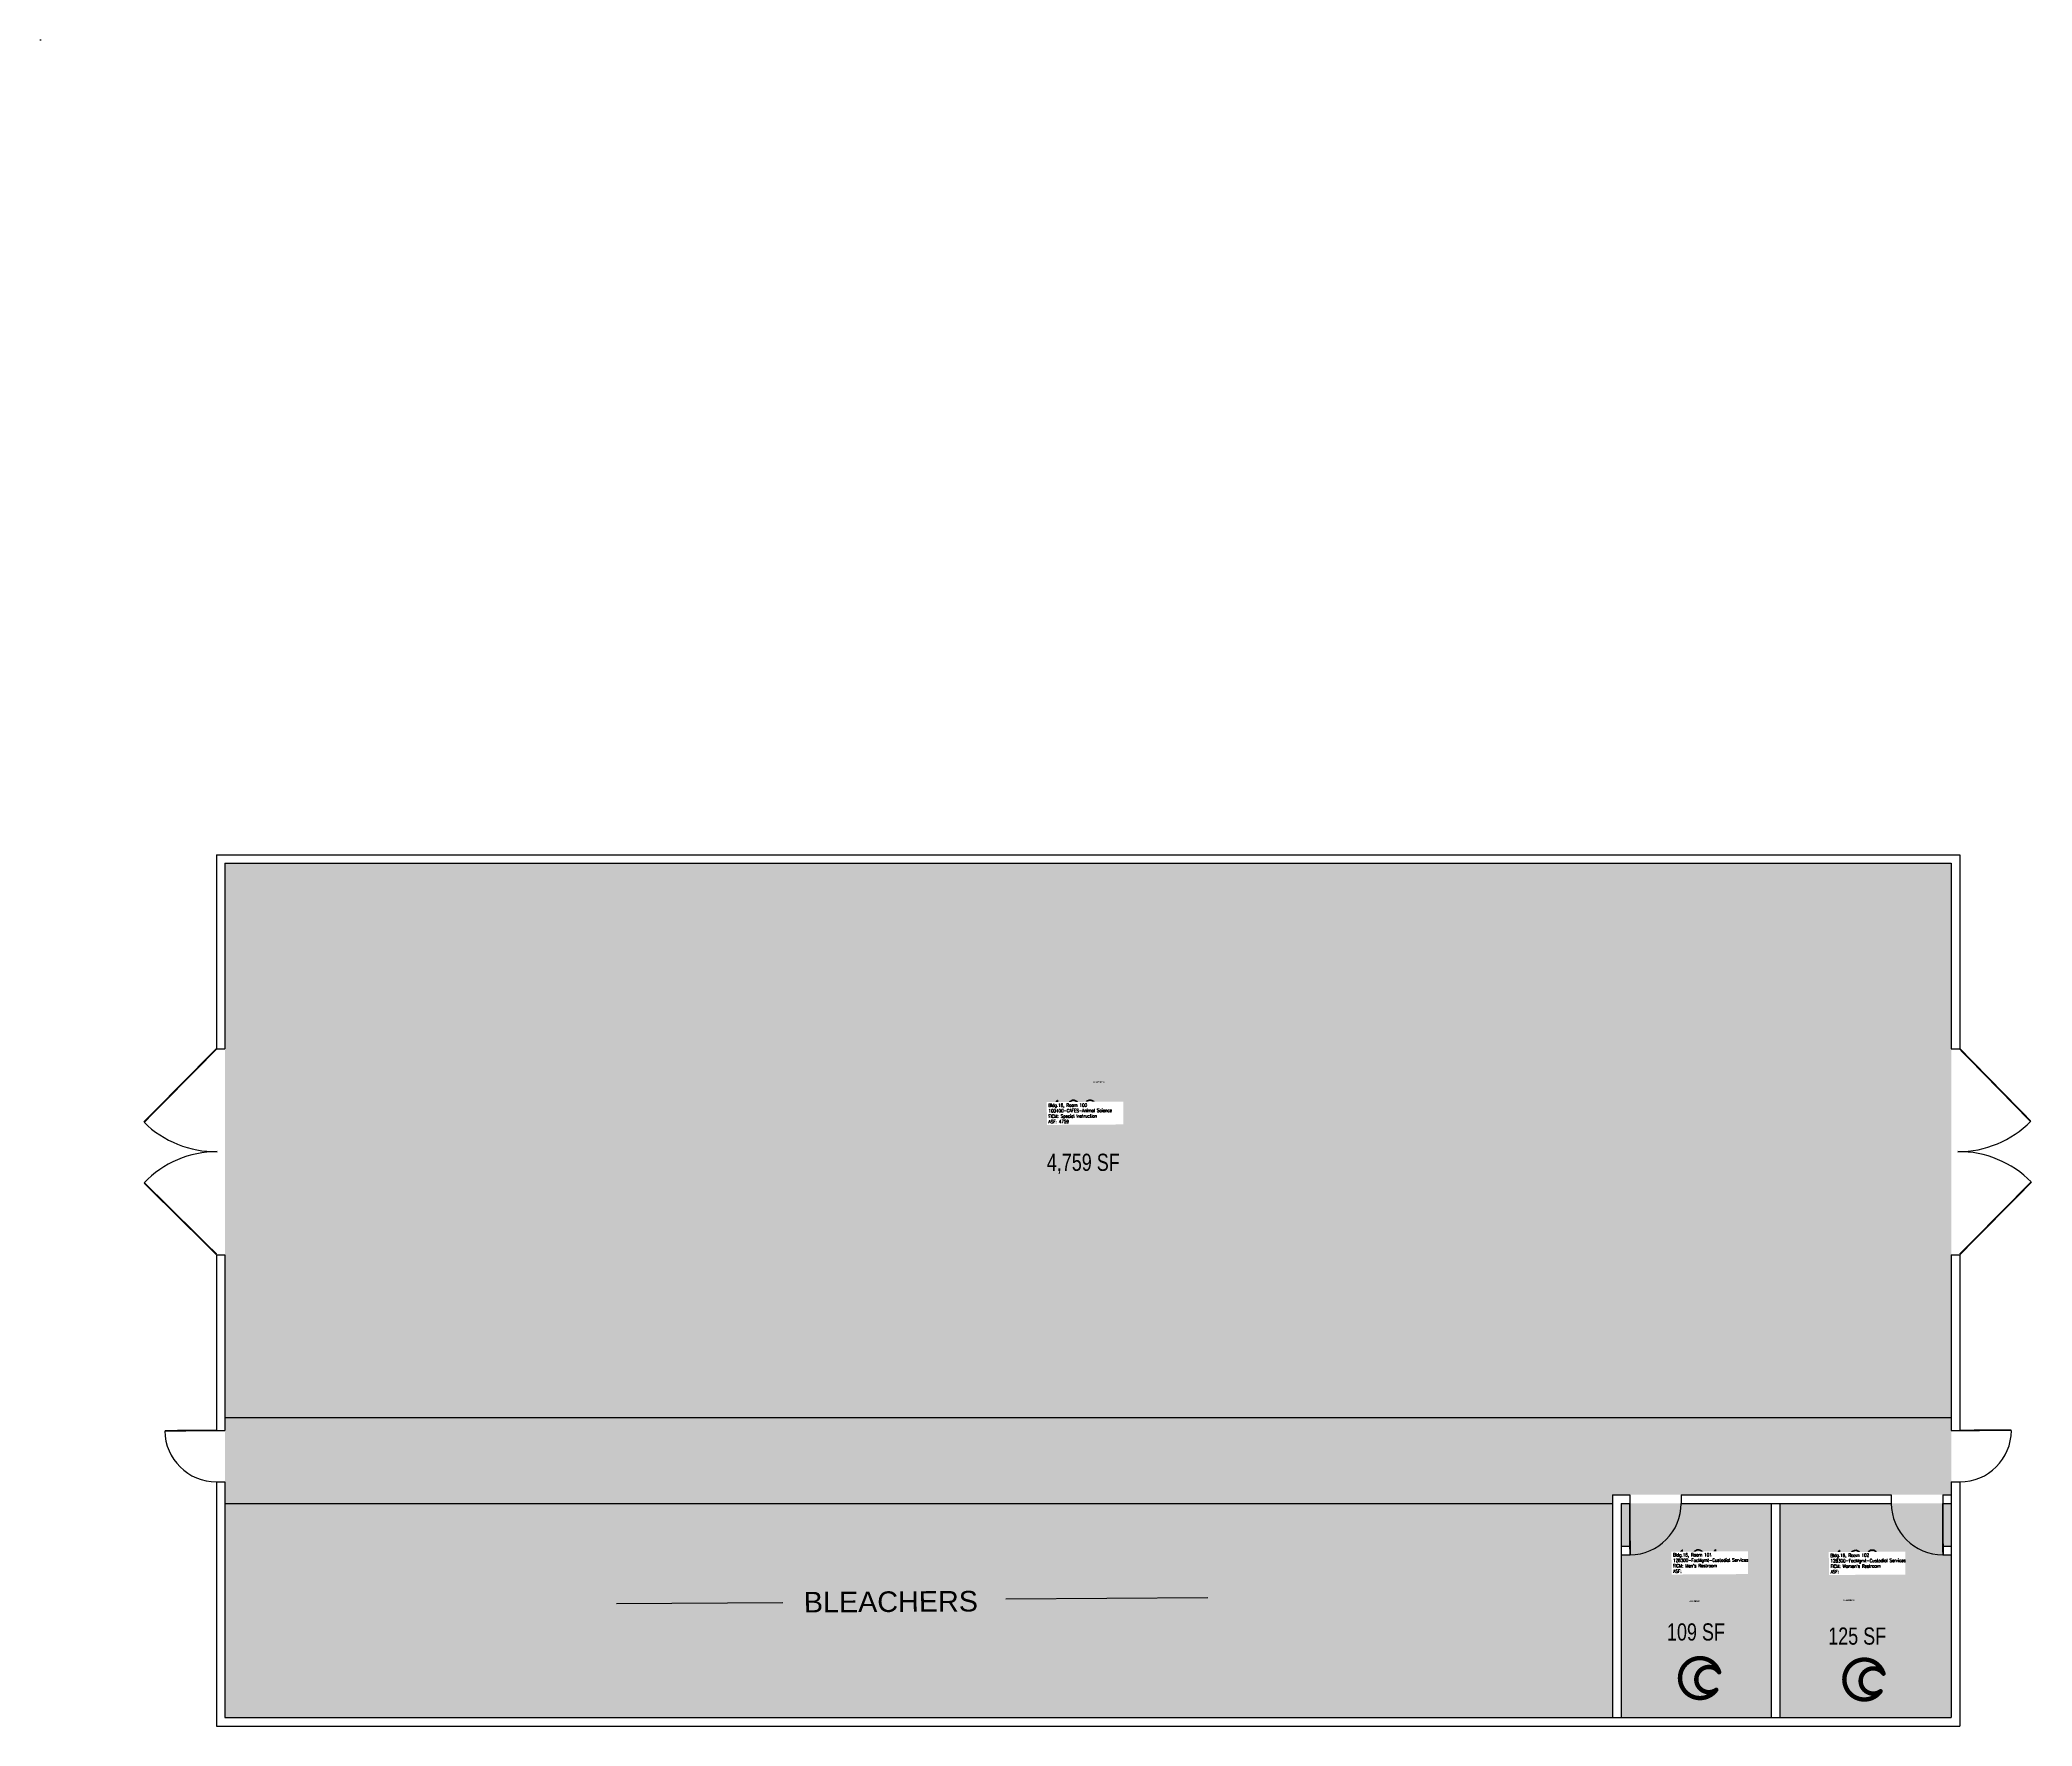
# Model space of a CAD drawing. Header units: inches. Extents: x 0 to 1394, y -1180 to 0.
import ezdxf
from ezdxf.enums import TextEntityAlignment as Align

# ---------------------------------------------------------------- set-up
doc = ezdxf.new("R2010")
doc.units = ezdxf.units.IN
doc.header["$LTSCALE"] = 50
doc.header["$MEASUREMENT"] = 0
doc.layers.get('0').update_dxf_attribs({"linetype": 'CONTINUOUS'})
for name, color, linetype in [('A-DOOR', 2, 'CONTINUOUS'), ('A-FLOR', 3, 'CONTINUOUS'), ('A-IDEN-ICON', 4, 'CONTINUOUS'), ('A-IDEN-RNUM', 7, 'CONTINUOUS'), ('A-IDEN-SNUM', 4, 'CONTINUOUS'), ('A-IDEN-TEXT', 4, 'CONTINUOUS'), ('A-IDEN-VNUM', 4, 'CONTINUOUS'), ('A-WALL', 7, 'CONTINUOUS'), ('AREA-TEXT', 3, 'CONTINUOUS'), ('Rooms-Category-Color', 7, 'CONTINUOUS'), ('Rooms-College-Color', 7, 'CONTINUOUS'), ('Rooms-Department-Color', 7, 'CONTINUOUS'), ('Rooms-Division-Color', 7, 'CONTINUOUS'), ('Rooms-Information', 7, 'CONTINUOUS')]:
    doc.layers.add(name, color=color, linetype=linetype)
doc.styles.add('AREA', font='arial.ttf', dxfattribs={"width": 0.75, "height": 24})
doc.styles.add('ROOMSNUMBER', font='arial.ttf', dxfattribs={"height": 0.03})
doc.styles.add('ROOMVNUMBER', font='simplex.shx', dxfattribs={"width": 0.85})
doc.linetypes.add('FENCELINE2', pattern='A,0.25,-0.1,[132,ltypeshp.shx,S=0.1,R=0,X=-0.1,Y=0],-0.1,1', length=1.45)
doc.dimstyles.get("Standard").update_dxf_attribs({"dimtxt": 0.18, "dimasz": 0.18, "dimexe": 0.18, "dimexo": 0.0625, "dimgap": 0.09, "dimtad": 0, "dimtih": 1, "dimtoh": 1, "dimdec": 4, "dimzin": 0, "dimdsep": 46, "dimtxsty": 'Standard', "dimcen": 0.09, "dimadec": 0, "dimazin": 0, "dimtfac": 1, "dimtdec": 4, "dimtofl": 0, "dimtmove": 0, "dimatfit": 3, "dimfxl": 1, "dimtolj": 1, "dimtzin": 0, "dimarcsym": 0})

# ---------------------------------------------------------------- blocks, each defined once
blk = doc.blocks.new('CPBATH')
at = {"color": 0, "linetype": 'ByBlock', "const_width": 0.0127}
for points in [[(0.0571, 0.0168, 0.861492), (-0.0551, 0, 1)], [(-0.0551, 0, 0.726902), (0.0487, -0.0337, 1)], [(0.0571, 0.0168, 0.729002), (-0.0084, -0.0042, 1)], [(-0.0084, -0.0042, 0.609468), (0.0487, -0.0337, 1)]]:
    blk.add_lwpolyline(points, format="xyb", dxfattribs=at)
at = {"color": 0, "linetype": 'ByBlock', "const_width": 0.00637}
for points in [[(0.0544, 0.0152, 1), (0.0599, 0.0184, 1)], [(0.0459, -0.0353, 1), (0.0515, -0.0321, 1)]]:
    blk.add_lwpolyline(points, format="xyb", close=True, dxfattribs=at)

msp = doc.modelspace()

# ---------------------------------------------------------------- hatches: boundary and pattern name
at = {"layer": 'Rooms-Category-Color', "true_color": 0xe3f498}
msp.add_hatch(color=61, dxfattribs=at).paths.add_polyline_path([(1337.5, -576.3), (129.5, -576.3), (129.5, -1174.3), (1100.5, -1174.3), (1100.5, -1018.3), (1337.5, -1018.3)])
at = {"layer": 'Rooms-Category-Color', "true_color": 0xadadad}
for points in [[(1211.5, -1024.3), (1106.5, -1024.3), (1106.5, -1054.3), (1112.5, -1054.3), (1112.5, -1060.3), (1106.5, -1060.3), (1106.5, -1174.3), (1211.5, -1174.3)], [(1337.5, -1060.3), (1331.5, -1060.3), (1331.5, -1054.3), (1337.5, -1054.3), (1337.5, -1024.3), (1217.5, -1024.3), (1217.5, -1174.3), (1337.5, -1174.3)]]:
    msp.add_hatch(color=253, dxfattribs=at).paths.add_polyline_path(points)
at = {"layer": 'Rooms-College-Color', "true_color": 0xe3c5e1}
msp.add_hatch(color=254, dxfattribs=at).paths.add_polyline_path([(1337.5, -576.3), (129.5, -576.3), (129.5, -1174.3), (1100.5, -1174.3), (1100.5, -1018.3), (1337.5, -1018.3)])
at = {"layer": 'Rooms-College-Color', "true_color": 0xadadad}
for points in [[(1211.5, -1024.3), (1106.5, -1024.3), (1106.5, -1054.3), (1112.5, -1054.3), (1112.5, -1060.3), (1106.5, -1060.3), (1106.5, -1174.3), (1211.5, -1174.3)], [(1337.5, -1060.3), (1331.5, -1060.3), (1331.5, -1054.3), (1337.5, -1054.3), (1337.5, -1024.3), (1217.5, -1024.3), (1217.5, -1174.3), (1337.5, -1174.3)]]:
    msp.add_hatch(color=253, dxfattribs=at).paths.add_polyline_path(points)
at = {"layer": 'Rooms-Department-Color', "true_color": 0xe3c5e1}
msp.add_hatch(color=254, dxfattribs=at).paths.add_polyline_path([(1337.5, -576.3), (129.5, -576.3), (129.5, -1174.3), (1100.5, -1174.3), (1100.5, -1018.3), (1337.5, -1018.3)])
at = {"layer": 'Rooms-Department-Color', "true_color": 0xacacac}
for points in [[(1211.5, -1024.3), (1106.5, -1024.3), (1106.5, -1054.3), (1112.5, -1054.3), (1112.5, -1060.3), (1106.5, -1060.3), (1106.5, -1174.3), (1211.5, -1174.3)], [(1337.5, -1060.3), (1331.5, -1060.3), (1331.5, -1054.3), (1337.5, -1054.3), (1337.5, -1024.3), (1217.5, -1024.3), (1217.5, -1174.3), (1337.5, -1174.3)]]:
    msp.add_hatch(color=253, dxfattribs=at).paths.add_polyline_path(points)
at = {"layer": 'Rooms-Division-Color', "true_color": 0xe3c5e1}
msp.add_hatch(color=254, dxfattribs=at).paths.add_polyline_path([(1337.5, -576.3), (129.5, -576.3), (129.5, -1174.3), (1100.5, -1174.3), (1100.5, -1018.3), (1337.5, -1018.3)])
at = {"layer": 'Rooms-Division-Color', "true_color": 0xadadad}
for points in [[(1211.5, -1024.3), (1106.5, -1024.3), (1106.5, -1054.3), (1112.5, -1054.3), (1112.5, -1060.3), (1106.5, -1060.3), (1106.5, -1174.3), (1211.5, -1174.3)], [(1337.5, -1060.3), (1331.5, -1060.3), (1331.5, -1054.3), (1337.5, -1054.3), (1337.5, -1024.3), (1217.5, -1024.3), (1217.5, -1174.3), (1337.5, -1174.3)]]:
    msp.add_hatch(color=253, dxfattribs=at).paths.add_polyline_path(points)

# ---------------------------------------------------------------- linework, layer by layer
at = {"layer": 'A-DOOR', "const_width": 1.2}
for points in [[(123.5, -706.3), (72.9, -757.5)], [(1343.5, -706.3), (1393, -756.9)], [(123.6, -850), (73, -800)], [(1343.5, -850), (1393.5, -799.4)], [(123.5, -973.3), (87.5, -973.5)], [(1343.5, -973.3), (1379.5, -973)], [(1112.5, -1024.3), (1112.7, -1060.3)], [(1331.5, -1024.3), (1331.7, -1060.3)]]:
    msp.add_lwpolyline(points, dxfattribs=at)
at = {"layer": 'A-DOOR'}
for centre, radius, start, end in [((123.2, -706.6), 71.6, 225.3568, 270.7148), ((1342.1, -706.6), 71.6, 269.9989, 315.3568), ((124.5, -849.7), 71.6, 90.3568, 136.0727), ((1342.5, -849.7), 71.6, 44.6409, 90.3568), ((123.5, -973.3), 36, 180.3568, 270), ((1343.5, -973.3), 36, 270, 360), ((1112.5, -1024.3), 36, 270.3568, 360), ((1331.5, -1024.3), 36, 180, 270)]:
    msp.add_arc(centre, radius, start, end, dxfattribs=at)
at = {"layer": 'A-FLOR', "linetype": 'FENCELINE2', "ltscale": 0.04}
msp.add_line((129.5, -964.3), (1337.5, -964.3), dxfattribs=at)
at = {"layer": 'A-FLOR'}
msp.add_line((129.5, -1024.3), (1100.5, -1024.3), dxfattribs=at)
at = {"layer": 'A-WALL'}
for p, q in [((0, 0), (1, 0)), ((0, 0), (1, 0)), ((123.5, -570.3), (123.5, -706.3)), ((123.5, -570.3), (1343.5, -570.3)), ((1295.5, -570.3), (1295.5, -570.2)), ((1331.5, -570.3), (1331.5, -570.2)), ((1343.5, -570.3), (1343.5, -706.3)), ((129.5, -576.3), (1337.5, -576.3)), ((129.5, -576.3), (129.5, -706.3)), ((1337.5, -576.3), (1337.5, -706.3)), ((123.5, -706.3), (129.5, -706.3)), ((1337.5, -706.3), (1343.5, -706.3)), ((123.5, -850.3), (129.5, -850.3)), ((123.5, -850.3), (123.5, -973.3)), ((129.5, -850.3), (129.5, -973.3)), ((1337.5, -850.3), (1343.5, -850.3)), ((1337.5, -850.3), (1337.5, -973.3)), ((1343.5, -850.3), (1343.5, -973.3)), ((123.5, -973.3), (129.5, -973.3)), ((1337.5, -973.3), (1343.5, -973.3)), ((123.5, -1009.3), (123.5, -1180.3)), ((123.5, -1009.3), (129.5, -1009.3)), ((129.5, -1009.3), (129.5, -1174.3)), ((1337.5, -1009.3), (1337.5, -1174.3)), ((1337.5, -1009.3), (1343.5, -1009.3)), ((1343.5, -1009.3), (1343.5, -1180.3)), ((1100.5, -1018.3), (1100.5, -1174.3)), ((1100.5, -1018.3), (1112.5, -1018.3)), ((1106.5, -1024.3), (1106.5, -1174.3)), ((1106.5, -1024.3), (1112.5, -1024.3)), ((1112.5, -1018.3), (1112.5, -1024.3)), ((1148.5, -1018.3), (1148.5, -1024.3)), ((1148.5, -1018.3), (1295.5, -1018.3)), ((1148.5, -1024.3), (1295.5, -1024.3)), ((1211.5, -1024.3), (1211.5, -1174.3)), ((1217.5, -1024.3), (1217.5, -1174.3)), ((1295.5, -1018.3), (1295.5, -1024.3)), ((1331.5, -1018.3), (1331.5, -1024.3)), ((1331.5, -1018.3), (1337.5, -1018.3)), ((1331.5, -1024.3), (1337.5, -1024.3)), ((1106.5, -1054.3), (1112.5, -1054.3)), ((1112.5, -1054.3), (1112.5, -1060.3)), ((1112.5, -1054.3), (1112.5, -1060.3)), ((1331.5, -1054.3), (1331.5, -1060.3)), ((1331.5, -1054.3), (1337.5, -1054.3)), ((1106.5, -1060.3), (1112.5, -1060.3)), ((1331.5, -1060.3), (1337.5, -1060.3)), ((123.5, -1180.3), (1343.5, -1180.3)), ((129.5, -1174.3), (1337.5, -1174.3))]:
    msp.add_line(p, q, dxfattribs=at)

# ---------------------------------------------------------------- block references
at = {"layer": 'A-IDEN-ICON', "xscale": 244, "yscale": 244, "zscale": 244}
for p in [(1161.1, -1146.6), (1276.1, -1147.6)]:
    msp.add_blockref('CPBATH', p, dxfattribs=at)

# ---------------------------------------------------------------- texts
at = {"layer": 'A-IDEN-RNUM', "style": 'ROOMSNUMBER'}
for s, rotation, p in [('0100-00', 0.3601, (737.1, -730)), ('0101-00', 0.3568, (1154, -1093.3)), ('0102-00', 0.3568, (1261.9, -1092.6))]:
    msp.add_text(s, height=1, rotation=rotation, dxfattribs=at).set_placement(p)
at = {"layer": 'A-IDEN-SNUM', "style": 'ROOMSNUMBER'}
for s, rotation, p in [('0160010000', 0.3601, (737.1, -730)), ('0160010100', 0.3568, (1154, -1093.3)), ('0160010200', 0.3568, (1261.9, -1092.6))]:
    msp.add_text(s, height=1, rotation=rotation, dxfattribs=at).set_placement(p)
at = {"layer": 'A-IDEN-TEXT', "insert": (534.5, -1086.3), "char_height": 14.4, "width": 128.077, "attachment_point": 1, "rotation": 0.3568, "style": 'ROOMSNUMBER'}
msp.add_mtext('BLEACHERS', dxfattribs=at)
at = {"layer": 'A-IDEN-VNUM', "style": 'ROOMVNUMBER', "width": 0.85}
for s, p in [('100', (705.8, -758.3)), ('101', (1142.9, -1073)), ('102', (1253, -1073.3))]:
    msp.add_text(s, height=16, rotation=0.3568, dxfattribs=at).set_placement(p)
at = {"layer": 'AREA-TEXT', "style": 'AREA', "width": 0.75}
for s, p in [('4,759 SF', (730.1, -785.6)), ('109 SF', (1158.8, -1114.3)), ('125 SF', (1271.6, -1117.2))]:
    msp.add_text(s, height=12, dxfattribs=at).set_placement(p, align=Align.MIDDLE_CENTER)

# ---------------------------------------------------------------- leaders
at = {"layer": 'A-IDEN-TEXT'}
for points in [[(403.6, -1094.5), (519.9, -1093.8)], [(817.2, -1090.5), (675.9, -1091.3)]]:
    msp.add_leader(points, dimstyle='Standard', override={"dimgap": 0.09, "dimtad": 0, "dimdec": 2, "dimtxsty": 'ROOMVNUMBER', "dimtdec": 2, "dimtmove": 2}, dxfattribs=at)

# ---------------------------------------------------------------- next in the draw order: texts
at = {"layer": 'Rooms-Information', "char_height": 2.286, "width": 51.2, "attachment_point": 7, "rotation": 0.3568, "style": 'ROOMVNUMBER', "bg_fill": 3, "box_fill_scale": 1.5, "bg_fill_color": 256, "bg_fill_true_color": 13158600, "bg_fill_transparency": 0}
for s, insert in [('Bldg.16, Room 100^M^J100400-CAFES-Animal Science^M^JFICM: Special Instruction^M^JASF: 4759', (705.8, -758.3)), ("Bldg.16, Room 101^M^J128300-FacMgmt-Custodial Services^M^JFICM: Men's Restroom^M^JASF: ", (1142.9, -1073)), ("Bldg.16, Room 102^M^J128300-FacMgmt-Custodial Services^M^JFICM: Women's Restroom^M^JASF: ", (1253, -1073.3))]:
    msp.add_mtext(s, dxfattribs=dict(at, insert=insert))

doc.saveas('drawing.dxf')
